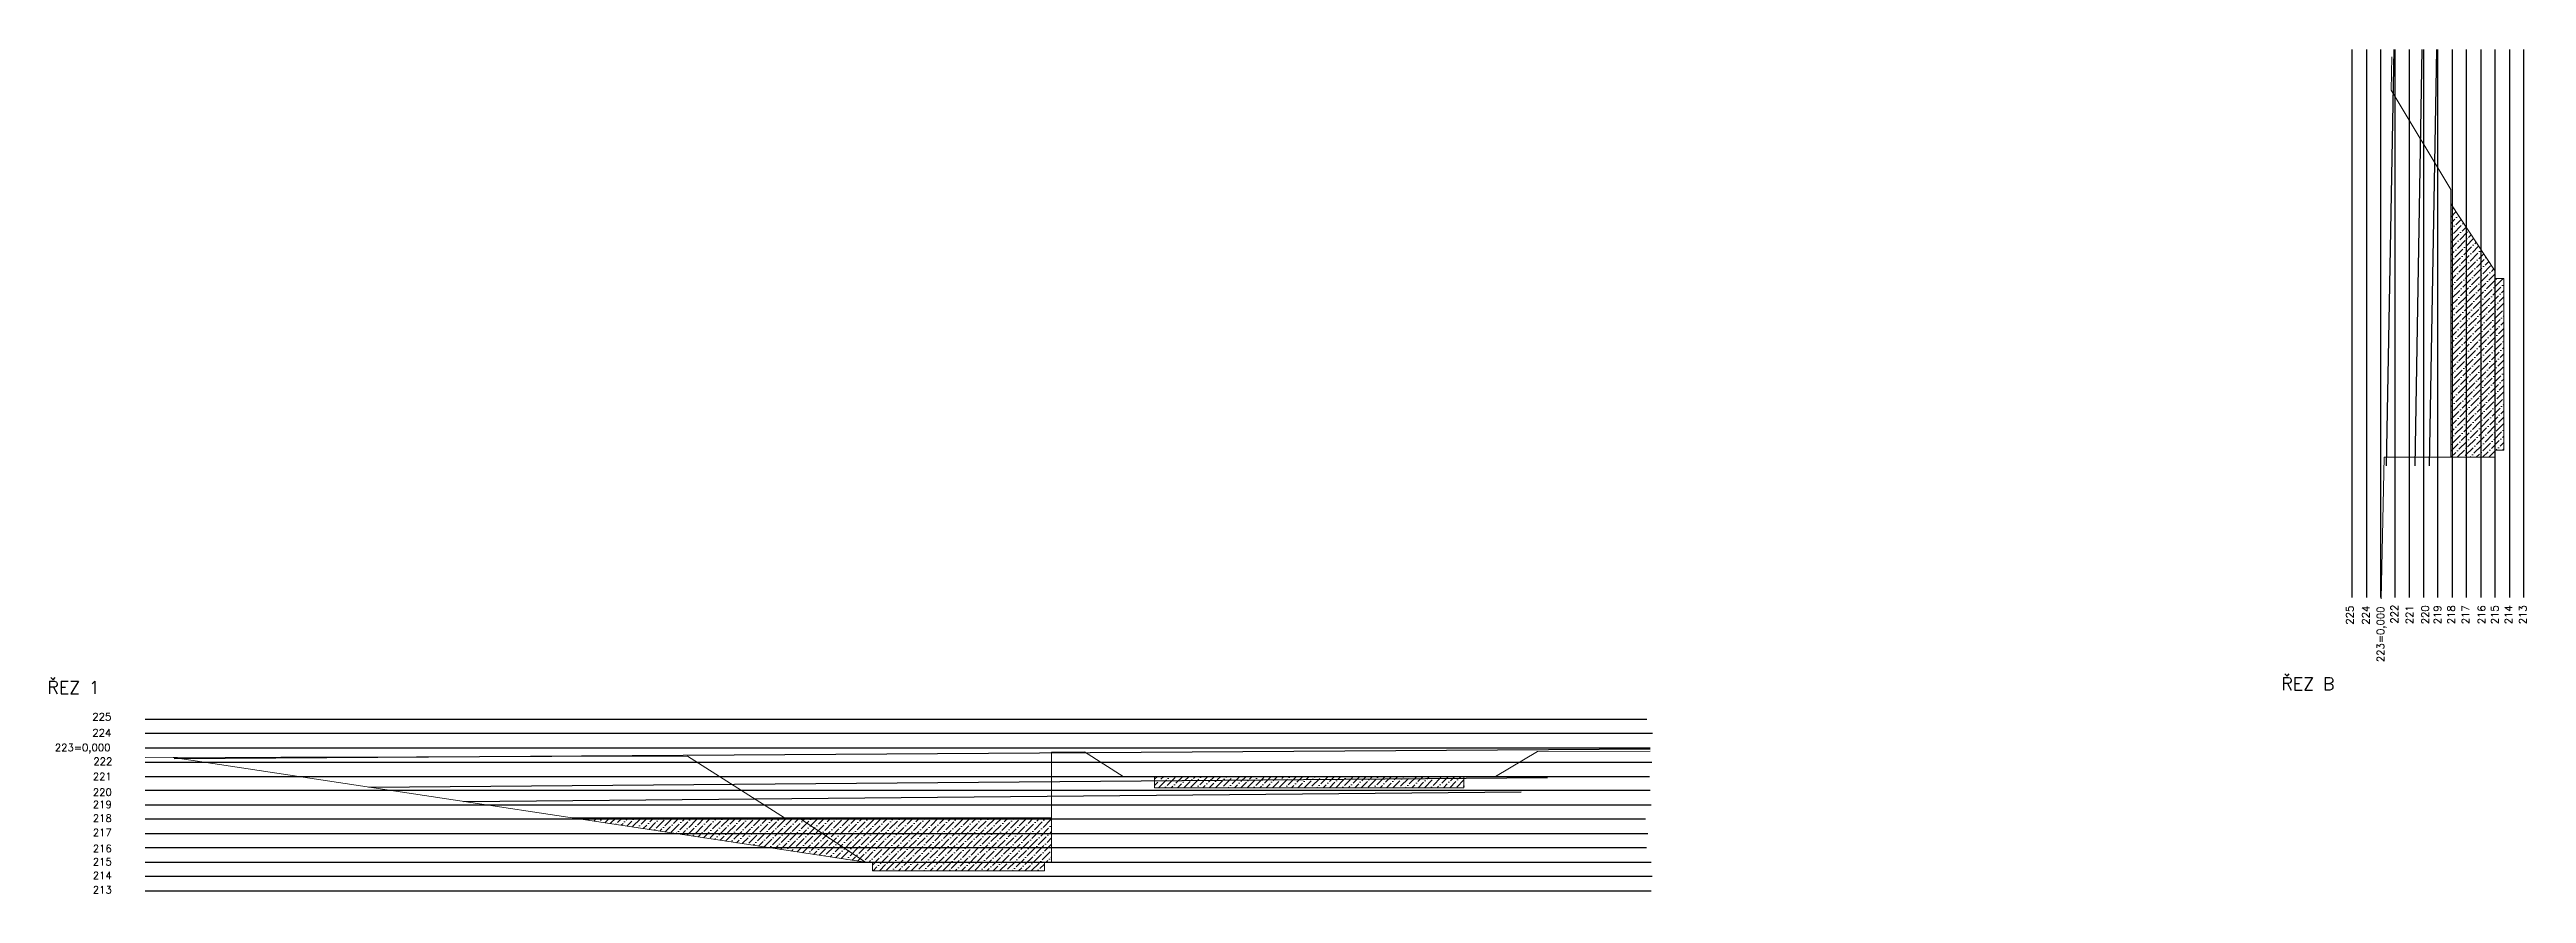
# Model space of a CAD drawing. Header units: millimetres. Extents: x -3518363 to 3223740, y -1530229 to 774657.
# Drawn here: x 587914 to 760901, y 673524 to 732467 of the extents above; entities that cross this region are included whole.
import ezdxf

# ---------------------------------------------------------------- set-up
doc = ezdxf.new("R2010")
doc.units = ezdxf.units.MM
doc.header["$LTSCALE"] = 15
doc.header["$MEASUREMENT"] = 0
doc.linetypes.add('ACAD_ISO10W100', pattern=[18, 12, -3, 0, -3])
doc.layers.add('HRANICE ZEMINY', color=200, linetype='CONTINUOUS')
doc.layers.add('ŘEZ bílá', color=251, linetype='ACAD_ISO10W100')
for name, color, linetype, lineweight in [('HS', 90, 'ACAD_ISO10W100', 15), ('texty', 255, 'CONTINUOUS', 15), ('ŘEZ', 11, 'ACAD_ISO10W100', 15)]:
    doc.layers.add(name, color=color, linetype=linetype, lineweight=lineweight)
doc.styles.add('romans', font='romans.shx')
pattern_1 = [(315, (432361.2, 954516.6), (607.66989, -165.72815), [781.25, -156.25, 0, -156.25])]

msp = doc.modelspace()

# ---------------------------------------------------------------- texts
at = {"layer": 'texty', "ltscale": 20, "extrusion": (1.93959e-16, -3.39308e-16, -1), "style": 'romans', "text_generation_flag": 2}
for s, p in [('225', (-748821.185, 692296.607)), ('224', (-749941.185, 692296.607)), ('223=0,000', (-750971.185, 689676.607)), ('222', (-751931.185, 692366.607)), ('221', (-752991.185, 692326.607)), ('220', (-754091.185, 692326.607)), ('219', (-754941.185, 692326.607)), ('218', (-755901.185, 692326.607)), ('217', (-756901.185, 692326.607)), ('216', (-758021.185, 692326.607)), ('215', (-758941.185, 692326.607)), ('214', (-759901.185, 692326.607)), ('213', (-760901.185, 692326.607))]:
    msp.add_text(s, height=514.897, rotation=270, dxfattribs=at).set_placement(p)
for s, height, p in [('ŘEZ 1', 890.0917, (-587761.185, 687466.607)), ('ŘEZ B', 890.0917, (-743781.185, 687726.607)), ('225', 514.897, (-590906.185, 685604.416)), ('223=0,000', 514.897, (-588286.185, 683454.416)), ('224', 514.897, (-590906.185, 684484.416)), ('221', 514.897, (-590936.185, 681434.416)), ('222', 514.897, (-590976.185, 682494.416)), ('220', 514.897, (-590936.185, 680334.416)), ('219', 514.897, (-590936.185, 679484.416)), ('218', 514.897, (-590936.185, 678524.416)), ('217', 514.897, (-590936.185, 677524.416)), ('216', 514.897, (-590936.185, 676404.416)), ('215', 514.897, (-590936.185, 675484.416)), ('214', 514.897, (-590936.185, 674524.416)), ('213', 514.897, (-590936.185, 673524.416))]:
    msp.add_text(s, height=height, dxfattribs=at).set_placement(p)

# ---------------------------------------------------------------- hatches: boundary and pattern name
at = {"layer": 'HS', "linetype": 'ByBlock', "extrusion": (1.93959e-16, -3.39308e-16, -1)}
h = msp.add_hatch(dxfattribs=at)
h.set_pattern_fill('ANSI36', color=256, scale=2500)
h.set_pattern_definition(pattern_1)
h.paths.add_polyline_path([(-755614.642, 703986.352), (-755613.185, 721686.607), (-755721.185, 721523.287), (-755721.185, 703986.36)])
h.paths.add_polyline_path([(-755721.185, 703986.36), (-755721.185, 721523.287), (-756721.185, 720011.06), (-756721.185, 703986.443)])
h.paths.add_polyline_path([(-756721.185, 703986.443), (-756721.185, 720011.06), (-757721.185, 718498.834), (-757721.185, 703986.525)])
h.paths.add_polyline_path([(-757721.185, 703986.525), (-757721.185, 718498.834), (-758721.185, 716986.607), (-758721.185, 703986.607)])
h.paths.add_polyline_path([(-758721.185, 704486.607), (-758721.185, 716486.607), (-759321.185, 716486.607), (-759321.185, 704486.607)])
h = msp.add_hatch(dxfattribs=at)
h.set_pattern_fill('ANSI36', color=256, scale=2500)
h.set_pattern_definition(pattern_1)
h.paths.add_polyline_path([(-665093.376, 680904.416), (-665093.376, 681704.416), (-686693.376, 681704.416), (-686693.376, 680904.416)])
h = msp.add_hatch(dxfattribs=at)
h.set_pattern_fill('ANSI36', color=256, scale=2500)
h.set_pattern_definition(pattern_1)
h.paths.add_polyline_path([(-625085.376, 678704.416), (-624405.301, 678807.416), (-639244.172, 678807.416), (-640240.542, 678807.416), (-640394.986, 678704.416)])
h.paths.add_polyline_path([(-631688.043, 677704.416), (-625085.376, 678704.416), (-640394.986, 678704.416), (-641894.45, 677704.416)])
h.paths.add_polyline_path([(-638290.709, 676704.416), (-631688.043, 677704.416), (-641894.45, 677704.416), (-643393.913, 676704.416)])
h.paths.add_polyline_path([(-638290.709, 676704.416), (-643393.913, 676704.416), (-644893.376, 675704.416)])
h.paths.add_polyline_path([(-641894.45, 677704.416), (-640394.986, 678704.416), (-657893.376, 678704.416), (-657893.376, 677704.416)])
h.paths.add_polyline_path([(-643393.913, 676704.416), (-641894.45, 677704.416), (-657893.376, 677704.416), (-657893.376, 676704.416)])
h.paths.add_polyline_path([(-640394.986, 678704.416), (-640240.542, 678807.416), (-657893.376, 678807.416), (-657893.376, 678704.416)])
h.paths.add_polyline_path([(-644893.376, 675704.416), (-643393.913, 676704.416), (-657893.376, 676704.416), (-657893.376, 675704.416)])
h.paths.add_polyline_path([(-645393.376, 675104.416), (-645393.376, 675704.416), (-657393.376, 675704.416), (-657393.376, 675104.416)])

# ---------------------------------------------------------------- linework, layer by layer
at = {"layer": 'HRANICE ZEMINY', "linetype": 'ByBlock', "extrusion": (1.93959e-16, -3.39308e-16, -1)}
for p, q in [((751131.185, 703396.607), (751653.003, 732466.607)), ((753131.185, 703396.607), (753627.548, 732466.607)), ((754131.185, 703396.607), (754646.278, 732466.607)), ((596627.134, 682956.607), (699690, 683626.607)), ((610214.908, 680956.607), (692530, 681626.607)), ((616817.575, 679956.607), (690690, 680626.607))]:
    msp.add_line(p, q, dxfattribs=at)
at = {"layer": 'HS', "linetype": 'ByBlock', "extrusion": (1.93959e-16, -3.39308e-16, -1)}
for p, q in [((755613.185, 721686.607), (755614.642, 703986.352)), ((639244.172, 678807.416), (624405.301, 678807.416)), ((640240.542, 678807.416), (657893.376, 678807.416))]:
    msp.add_line(p, q, dxfattribs=at)
at = {"layer": 'ŘEZ', "linetype": 'ByBlock', "extrusion": (1.93959e-16, -3.39308e-16, -1)}
for p, q in [((751492.575, 731967.235), (751441.185, 729625.043)), ((755613.185, 722686.607), (751441.185, 729625.043)), ((755613.185, 721686.607), (755613.185, 722686.607)), ((755613.185, 721686.607), (758721.185, 716986.607)), ((758721.185, 703986.607), (758721.185, 716986.607)), ((759321.185, 716486.607), (758721.185, 716486.607)), ((759321.185, 704486.607), (759321.185, 716486.607)), ((758721.185, 704486.607), (759321.185, 704486.607)), ((750759.014, 694106.654), (750971.182, 703985.969)), ((750971.182, 703985.969), (758721.185, 703986.607)), ((657893.376, 683386.607), (660240.526, 683390.714)), ((657893.376, 683386.607), (657893.376, 675704.416)), ((660193.005, 683420.922), (662893.376, 681704.416)), ((691821.396, 683445.975), (688893.376, 681704.416)), ((691821.396, 683445.975), (699711.185, 683459.781)), ((632457.87, 683104.416), (594601.185, 683009.447)), ((596541.185, 683027.547), (644893.376, 675704.416)), ((639244.172, 678807.416), (632457.87, 683104.416)), ((662893.376, 681704.416), (688893.376, 681704.416)), ((665093.376, 680904.416), (665093.376, 681704.416)), ((686693.376, 681704.416), (686693.376, 680904.416)), ((686693.376, 680904.416), (665093.376, 680904.416)), ((640240.542, 678807.416), (639244.172, 678807.416)), ((640240.542, 678807.416), (644893.376, 675704.416)), ((657893.376, 675704.416), (644893.376, 675704.416)), ((645393.376, 675704.416), (645393.376, 675104.416)), ((657393.376, 675104.416), (645393.376, 675104.416)), ((657393.376, 675704.416), (657393.376, 675104.416))]:
    msp.add_line(p, q, dxfattribs=at)
at = {"layer": 'ŘEZ bílá', "color": 250, "linetype": 'ByBlock', "true_color": 0x1a1a1a, "extrusion": (1.93959e-16, -3.39308e-16, -1)}
for p, q in [((748721.185, 694206.607), (748721.185, 732466.607)), ((749721.185, 732466.607), (749721.185, 694206.607)), ((750721.185, 694206.607), (750721.185, 732466.607)), ((751721.185, 694206.607), (751721.185, 732466.607)), ((752721.185, 694206.607), (752721.185, 732466.607)), ((753721.185, 732466.607), (753721.185, 694206.607)), ((754721.185, 694206.607), (754721.185, 732466.607)), ((755721.185, 732466.607), (755721.185, 694206.607)), ((756721.185, 694206.607), (756721.185, 732466.607)), ((757721.185, 732466.607), (757721.185, 694206.607)), ((758721.185, 694206.607), (758721.185, 732466.607)), ((759721.185, 732466.607), (759721.185, 694206.607)), ((760721.185, 694206.607), (760721.185, 732466.607)), ((594601.185, 685704.416), (699461.185, 685704.416)), ((699861.185, 684704.416), (594601.185, 684704.416)), ((594601.185, 683704.416), (699711.185, 683704.416)), ((594601.185, 682704.416), (699811.185, 682704.416)), ((594601.185, 681704.416), (699661.185, 681704.416)), ((699701.185, 680704.416), (594601.185, 680704.416)), ((594601.185, 679704.416), (699761.185, 679704.416)), ((699371.185, 678704.416), (594601.185, 678704.416)), ((594601.185, 677704.416), (699531.185, 677704.416)), ((699451.185, 676704.416), (594601.185, 676704.416)), ((594601.185, 675704.416), (699761.185, 675704.416)), ((699841.185, 674704.416), (594601.185, 674704.416)), ((594601.185, 673704.416), (699761.185, 673704.416))]:
    msp.add_line(p, q, dxfattribs=at)

msp.set_redraw_order([(e.dxf.handle, doc.entitydb.next_handle()) for e in msp.query("TEXT MTEXT ATTDEF DIMENSION ARC_DIMENSION")])  # texts and dimensions are drawn at this point

doc.saveas('drawing.dxf')
